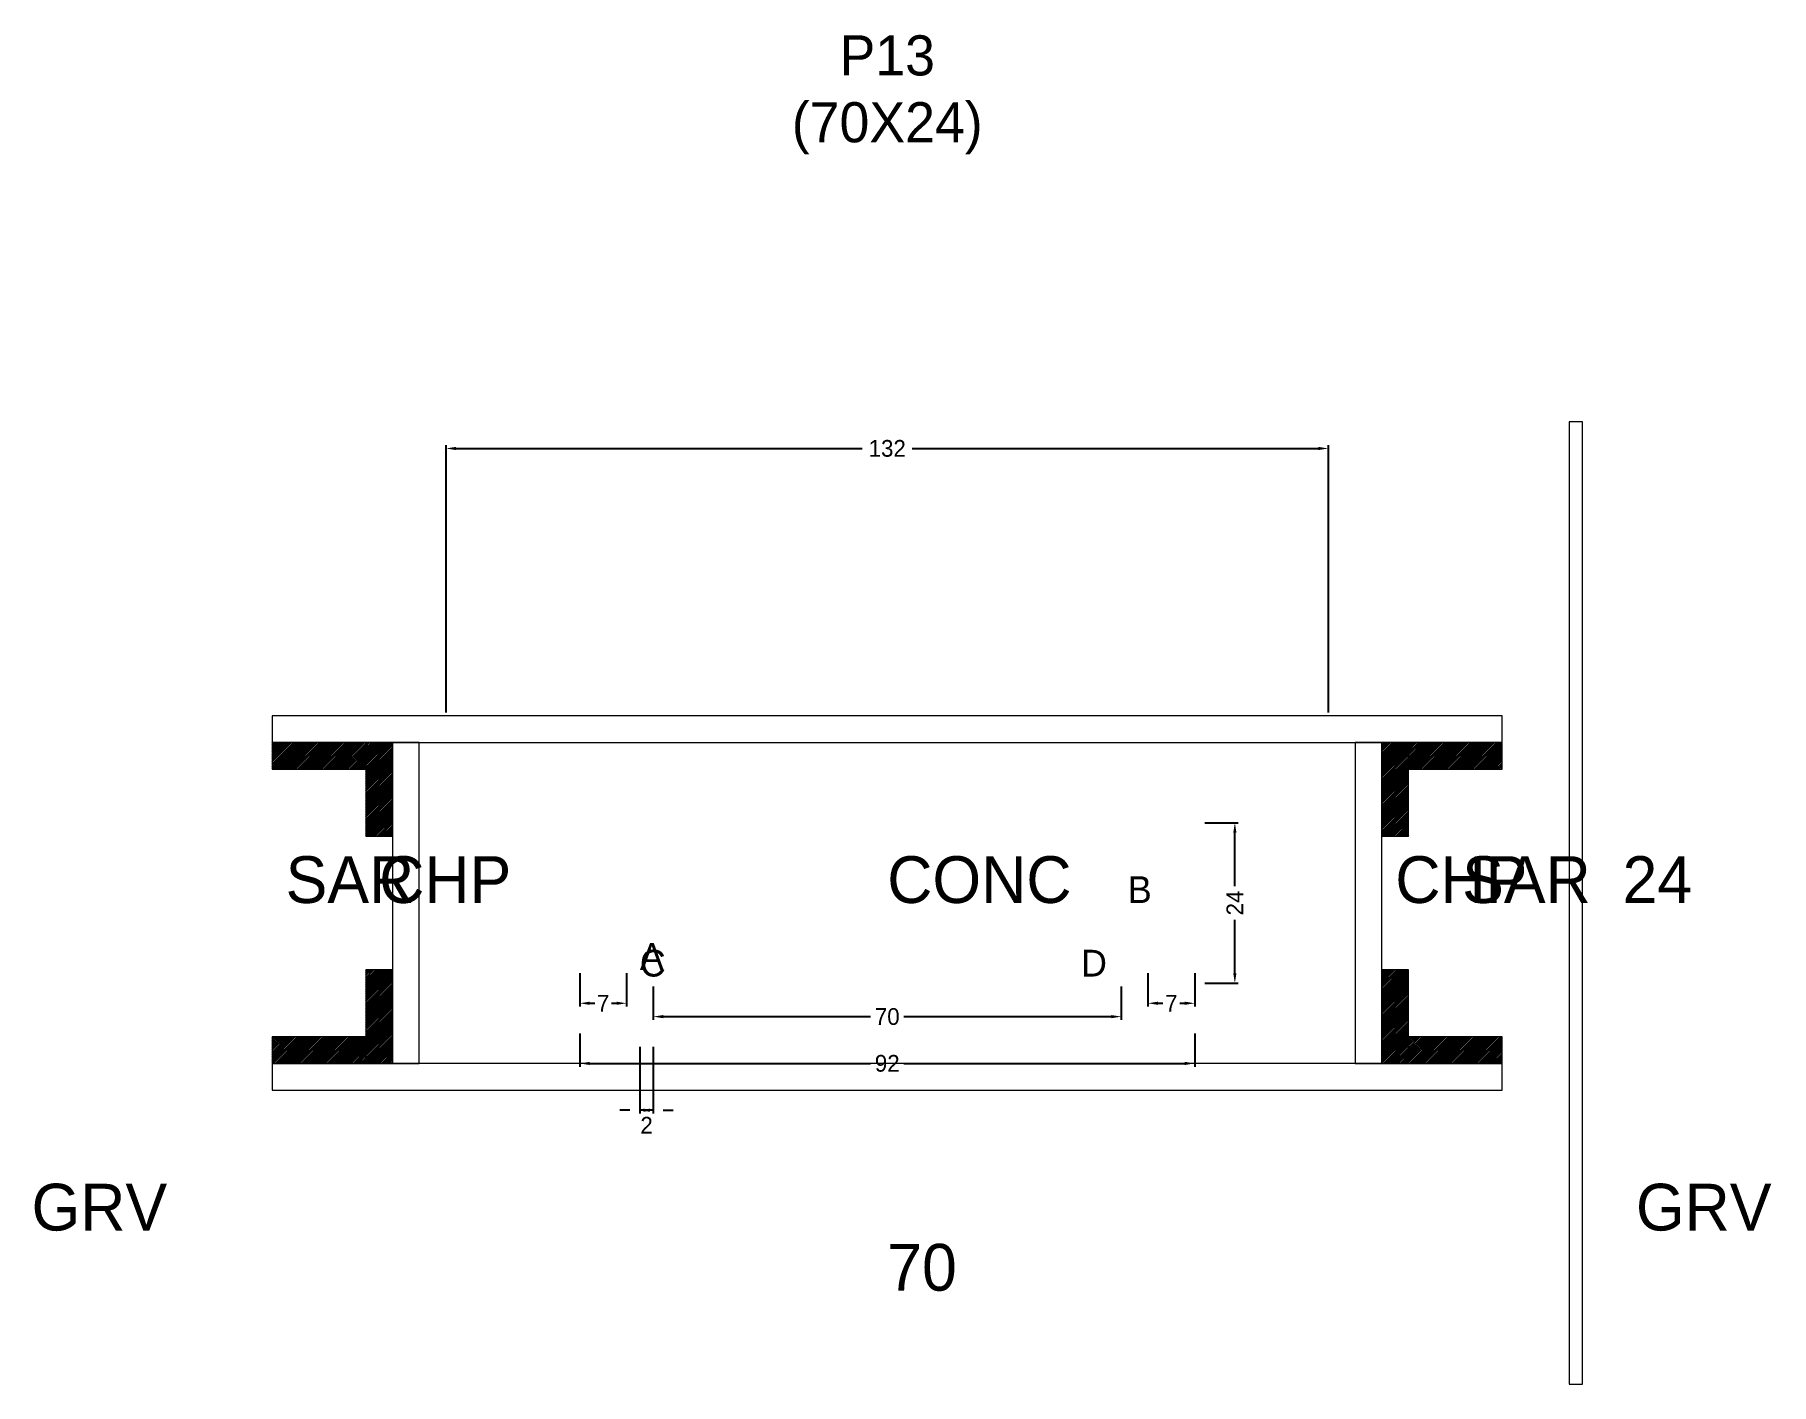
# Model space of a CAD drawing. Header units: centimetres. Extents: x -10500 to 4295, y -386 to 295.
# Drawn here: x -127.5 to 132.2, y 68 to 269.9 of the extents above; entities that cross this region are included whole.
import ezdxf

# ---------------------------------------------------------------- set-up
doc = ezdxf.new("R2010")
doc.units = ezdxf.units.CM
for name, color, linetype in [('COTA', 241, 'Continuous'), ('Hachura', 251, 'Continuous'), ('NOMENCLATURA', 7, 'Continuous'), ('SARRAFO', 251, 'Continuous'), ('Texto Seção', 7, 'Continuous')]:
    doc.layers.add(name, color=color, linetype=linetype)
doc.dimstyles.new('cotax2', dxfattribs={"dimtxt": 2.5, "dimasz": 1.5, "dimexe": 0.5, "dimexo": 0.5, "dimgap": 0.5, "dimtad": 1, "dimcen": 2.5, "dimazin": 3, "dimtfac": 1, "dimtmove": 0, "dimatfit": 3})

msp = doc.modelspace()

# ---------------------------------------------------------------- texts
at = {"layer": 'NOMENCLATURA'}
for s, p in [('B', (36, 140)), ('A', (-37, 130)), ('C', (-37, 129)), ('D', (29, 129))]:
    msp.add_text(s, height=4, dxfattribs=at).set_placement(p)
at = {"layer": 'NOMENCLATURA', "insert": (0, 252), "char_height": 6, "attachment_point": 8}
msp.add_mtext('P13\\P(70X24)', dxfattribs=at)
at = {"layer": 'Texto Seção'}
for s, p in [('SAR', (-90, 140)), ('CHP', (-76, 140)), ('CONC', (0, 140)), ('CHP', (76, 140)), ('SAR', (86, 140)), ('24', (110, 140)), ('GRV', (-128, 91)), ('GRV', (112, 91)), ('70', (0, 82))]:
    msp.add_text(s, height=7, dxfattribs=at).set_placement(p)

# ---------------------------------------------------------------- blocks, each defined once
blk = doc.blocks.new('_CLOSEDFILLED')
at = {"color": 0, "linetype": 'BYBLOCK'}
blk.add_solid([(-1, 0.16), (0, 0), (-1, -0.16)], dxfattribs=at)
blk = doc.blocks.new('*D14')
for p, q in [((-46, 120.5), (-46, 115.5)), ((46, 120.5), (46, 115.5)), ((-44.5, 116), (-2.5, 116)), ((2.5, 116), (44.5, 116))]:
    blk.add_line(p, q)
at = {"layer": 'Defpoints'}
for p in [(-46, 121), (46, 121), (-46, 116)]:
    blk.add_point(p, dxfattribs=at)
at = {"layer": 'COTA', "xscale": 1.5, "yscale": 1.5, "rotation": 180}
blk.add_blockref('_CLOSEDFILLED', (-46, 116), dxfattribs=at)
at = {"layer": 'COTA', "xscale": 1.5, "yscale": 1.5}
blk.add_blockref('_CLOSEDFILLED', (46, 116), dxfattribs=at)
at = {"layer": 'COTA', "insert": (0, 116), "char_height": 2.5, "attachment_point": 5}
blk.add_mtext('92', dxfattribs=at)
blk = doc.blocks.new('*D15')
for p, q in [((-35, 127.5), (-35, 122.5)), ((35, 127.5), (35, 122.5)), ((-33.5, 123), (-2.5, 123)), ((2.5, 123), (33.5, 123))]:
    blk.add_line(p, q)
at = {"layer": 'Defpoints'}
for p in [(-35, 128), (35, 128), (-35, 123)]:
    blk.add_point(p, dxfattribs=at)
at = {"layer": 'COTA', "xscale": 1.5, "yscale": 1.5, "rotation": 180}
blk.add_blockref('_CLOSEDFILLED', (-35, 123), dxfattribs=at)
at = {"layer": 'COTA', "xscale": 1.5, "yscale": 1.5}
blk.add_blockref('_CLOSEDFILLED', (35, 123), dxfattribs=at)
at = {"layer": 'COTA', "insert": (0, 123), "char_height": 2.5, "attachment_point": 5}
blk.add_mtext('70', dxfattribs=at)
blk = doc.blocks.new('*D16')
for p, q in [((47.5, 152), (52.5, 152)), ((52, 142.5), (52, 150.5)), ((52, 129.5), (52, 137.5)), ((47.5, 128), (52.5, 128))]:
    blk.add_line(p, q)
at = {"layer": 'Defpoints'}
for p in [(47, 152), (47, 128), (52, 128)]:
    blk.add_point(p, dxfattribs=at)
at = {"layer": 'COTA', "xscale": 1.5, "yscale": 1.5}
for p, rotation in [((52, 152), 90), ((52, 128), 270)]:
    blk.add_blockref('_CLOSEDFILLED', p, dxfattribs=dict(at, rotation=rotation))
at = {"layer": 'COTA', "insert": (52, 140), "char_height": 2.5, "attachment_point": 5, "rotation": 90}
blk.add_mtext('24', dxfattribs=at)
blk = doc.blocks.new('*D17')
for p, q in [((-46, 129.5), (-46, 124.5)), ((-39, 129.5), (-39, 124.5)), ((-44.5, 125), (-43.75, 125)), ((-41.25, 125), (-40.5, 125))]:
    blk.add_line(p, q)
at = {"layer": 'Defpoints'}
for p in [(-46, 130), (-39, 130), (-46, 125)]:
    blk.add_point(p, dxfattribs=at)
at = {"layer": 'COTA', "xscale": 1.5, "yscale": 1.5, "rotation": 180}
blk.add_blockref('_CLOSEDFILLED', (-46, 125), dxfattribs=at)
at = {"layer": 'COTA', "xscale": 1.5, "yscale": 1.5}
blk.add_blockref('_CLOSEDFILLED', (-39, 125), dxfattribs=at)
at = {"layer": 'COTA', "insert": (-42.5, 125), "char_height": 2.5, "attachment_point": 5}
blk.add_mtext('7', dxfattribs=at)
blk = doc.blocks.new('*D18')
for p, q in [((39, 129.5), (39, 124.5)), ((46, 129.5), (46, 124.5)), ((40.5, 125), (41.25, 125)), ((43.75, 125), (44.5, 125))]:
    blk.add_line(p, q)
at = {"layer": 'Defpoints'}
for p in [(39, 130), (46, 130), (39, 125)]:
    blk.add_point(p, dxfattribs=at)
at = {"layer": 'COTA', "xscale": 1.5, "yscale": 1.5, "rotation": 180}
blk.add_blockref('_CLOSEDFILLED', (39, 125), dxfattribs=at)
at = {"layer": 'COTA', "xscale": 1.5, "yscale": 1.5}
blk.add_blockref('_CLOSEDFILLED', (46, 125), dxfattribs=at)
at = {"layer": 'COTA', "insert": (42.5, 125), "char_height": 2.5, "attachment_point": 5}
blk.add_mtext('7', dxfattribs=at)
blk = doc.blocks.new('*D19')
for p, q in [((-66, 168.5), (-66, 208.5)), ((-64.5, 208), (-3.75, 208)), ((3.75, 208), (64.5, 208)), ((66, 168.5), (66, 208.5))]:
    blk.add_line(p, q)
at = {"layer": 'Defpoints'}
for p in [(-66, 208), (-66, 168), (66, 168)]:
    blk.add_point(p, dxfattribs=at)
at = {"layer": 'COTA', "xscale": 1.5, "yscale": 1.5, "rotation": 180}
blk.add_blockref('_CLOSEDFILLED', (-66, 208), dxfattribs=at)
at = {"layer": 'COTA', "xscale": 1.5, "yscale": 1.5}
blk.add_blockref('_CLOSEDFILLED', (66, 208), dxfattribs=at)
at = {"layer": 'COTA', "insert": (0, 208), "char_height": 2.5, "attachment_point": 5}
blk.add_mtext('132', dxfattribs=at)

# ---------------------------------------------------------------- dimensions: what is measured, and where the dimension line sits
at = {"layer": 'COTA'}
for base, p1, p2, picture, middle in [((-66, 208), (-66, 168), (66, 168), '*D19', (0, 208)), ((-46, 125), (-46, 130), (-39, 130), '*D17', (-42.5, 125)), ((39, 125), (39, 130), (46, 130), '*D18', (42.5, 125)), ((-35, 123), (-35, 128), (35, 128), '*D15', (0, 123)), ((-46, 116), (-46, 121), (46, 121), '*D14', (0, 116))]:
    dim = msp.add_linear_dim(base=base, p1=p1, p2=p2, dimstyle='cotax2', dxfattribs=at)
    dim.commit()
    dim.dimension.update_dxf_attribs({"geometry": picture, "text_midpoint": middle})
dim = msp.add_linear_dim(base=(52, 128), p1=(47, 128), p2=(47, 152), angle=90, dimstyle='cotax2', dxfattribs=at)
dim.commit()
dim.dimension.update_dxf_attribs({"geometry": '*D16', "text_midpoint": (52, 140)})
msp.add_linear_dim(base=(-35, 109), p1=(-35, 119), p2=(-37, 119), dimstyle='cotax2', dxfattribs=at).render()

# ---------------------------------------------------------------- hatches: boundary and pattern name
at = {"layer": 'SARRAFO'}
h = msp.add_hatch(dxfattribs=at)
h.set_pattern_fill('SOLID', scale=2)
h.paths.add_polyline_path([(-92, 160), (-78, 160), (-78, 164), (-92, 164)])
h = msp.add_hatch(dxfattribs=at)
h.set_pattern_fill('SOLID', scale=2)
h.paths.add_polyline_path([(-78, 150), (-74, 150), (-74, 164), (-78, 164)])
h = msp.add_hatch(dxfattribs=at)
h.set_pattern_fill('SOLID', scale=2)
h.paths.add_polyline_path([(74, 150), (78, 150), (78, 164), (74, 164)])
h = msp.add_hatch(dxfattribs=at)
h.set_pattern_fill('SOLID', scale=2)
h.paths.add_polyline_path([(78, 160), (92, 160), (92, 164), (78, 164)])
h = msp.add_hatch(dxfattribs=at)
h.set_pattern_fill('SOLID', scale=2)
h.paths.add_polyline_path([(-78, 116), (-74, 116), (-74, 130), (-78, 130)])
h = msp.add_hatch(dxfattribs=at)
h.set_pattern_fill('SOLID', scale=2)
h.paths.add_polyline_path([(74, 116), (78, 116), (78, 130), (74, 130)])
h = msp.add_hatch(dxfattribs=at)
h.set_pattern_fill('SOLID', scale=2)
h.paths.add_polyline_path([(-92, 116), (-78, 116), (-78, 120), (-92, 120)])
h = msp.add_hatch(dxfattribs=at)
h.set_pattern_fill('SOLID', scale=2)
h.paths.add_polyline_path([(78, 116), (92, 116), (92, 120), (78, 120)])

# ---------------------------------------------------------------- linework, layer by layer
at = {"layer": 'Hachura', "lineweight": 13}
msp.add_lwpolyline([(102, 68), (104, 68), (104, 212), (102, 212)], close=True, dxfattribs=at)
at = {"layer": 'Hachura', "lineweight": 18}
for points in [[(-92, 164), (92, 164), (92, 168), (-92, 168)], [(-74, 116), (-70, 116), (-70, 164), (-74, 164)], [(70, 116), (74, 116), (74, 164), (70, 164)], [(-92, 112), (92, 112), (92, 116), (-92, 116)]]:
    msp.add_lwpolyline(points, close=True, dxfattribs=at)
at = {"layer": 'SARRAFO', "lineweight": 13}
for points in [[(-92, 160), (-78, 160), (-78, 164), (-92, 164)], [(-78, 150), (-74, 150), (-74, 164), (-78, 164)], [(74, 150), (78, 150), (78, 164), (74, 164)], [(78, 160), (92, 160), (92, 164), (78, 164)], [(-78, 116), (-74, 116), (-74, 130), (-78, 130)], [(74, 116), (78, 116), (78, 130), (74, 130)], [(-92, 116), (-78, 116), (-78, 120), (-92, 120)], [(78, 116), (92, 116), (92, 120), (78, 120)]]:
    msp.add_lwpolyline(points, close=True, dxfattribs=at)

msp.set_redraw_order([(e.dxf.handle, doc.entitydb.next_handle()) for e in msp.query("TEXT MTEXT ATTDEF DIMENSION ARC_DIMENSION")])  # texts and dimensions are drawn at this point

doc.saveas('drawing.dxf')
